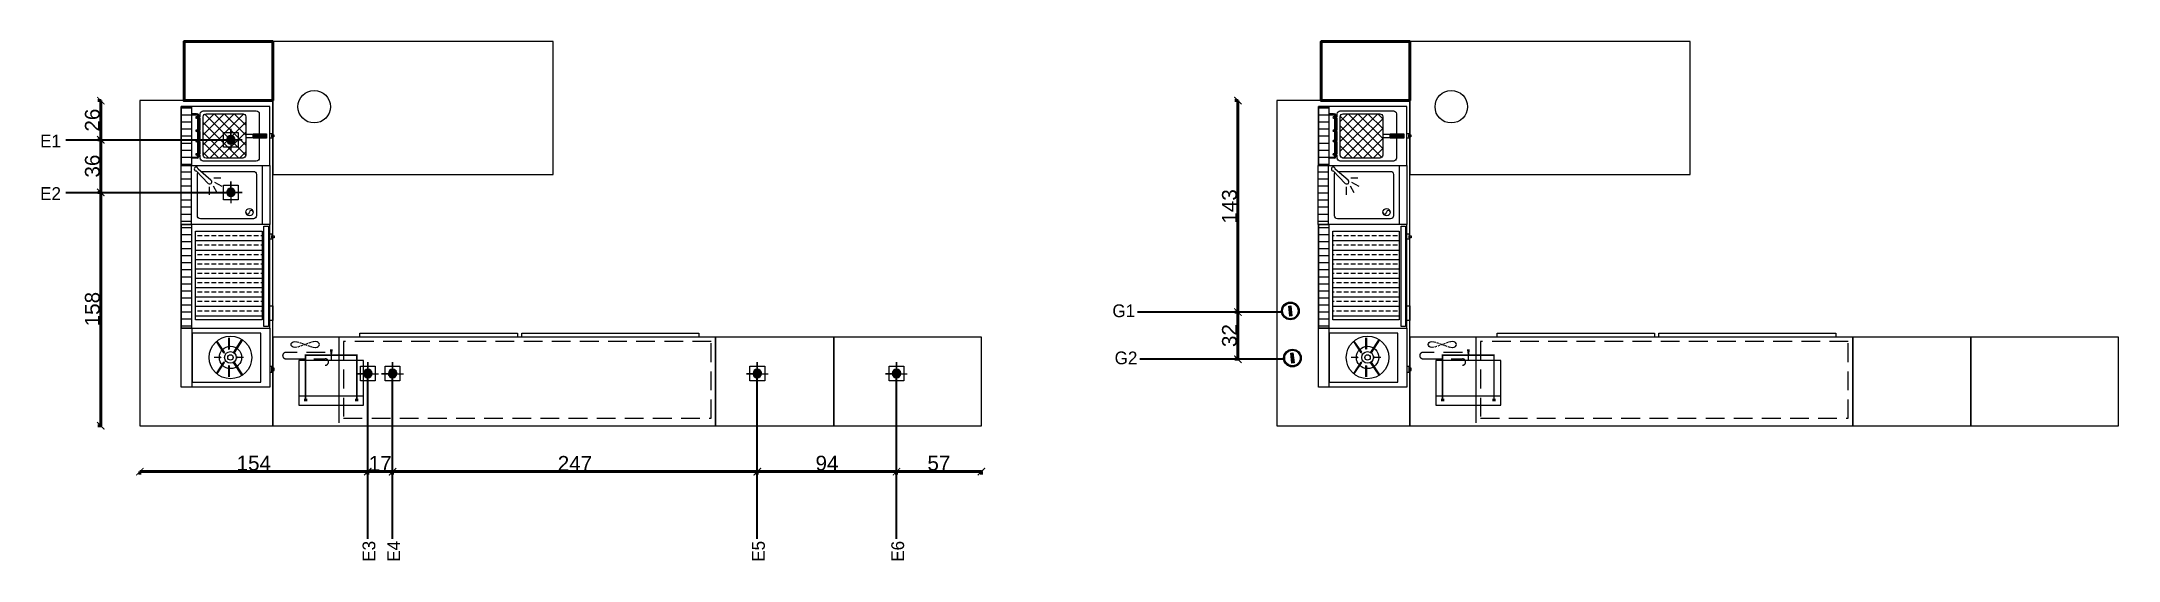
# Model space of a CAD drawing. Header units: inches. Extents: x -10121 to 9010, y 58067 to 62726.
# Drawn here: x 7380 to 8787, y 58067 to 58418 of the extents above; entities that cross this region are included whole.
import ezdxf

# ---------------------------------------------------------------- set-up
doc = ezdxf.new("R2010")
doc.units = ezdxf.units.IN
doc.linetypes.add('DASHED', pattern=[19.05, 12.7, -6.35])
for name, color, linetype in [('-DWG_ANA', 7, 'Continuous'), ('S2000-002 Çizgi', 7, 'Continuous'), ('S2000-024 Gaz Tes İşaretler', 3, 'Continuous')]:
    doc.layers.add(name, color=color, linetype=linetype)
for name, color, linetype, lineweight in [('A-DUVAR 0.50', 40, 'Continuous', 50), ('ELK', 1, 'Continuous', 35), ('GAZ', 200, 'Continuous', 25)]:
    doc.layers.add(name, color=color, linetype=linetype, lineweight=lineweight)
doc.styles.get("Standard").update_dxf_attribs({"font": 'arial.ttf'})
doc.styles.add('TAKSİM', font='GOTHIC.TTF', dxfattribs={"height": 20})
doc.dimstyles.new('ölçü 1_50', dxfattribs={"dimtxt": 10, "dimasz": 5, "dimexe": 2, "dimexo": 5, "dimtad": 1, "dimdec": 0, "dimtxsty": 'Standard', "dimblk": 'ARCHTICK', "dimcen": 2.5, "dimclrd": 256, "dimclre": 256, "dimclrt": 256, "dimadec": 0, "dimazin": 0, "dimtfac": 1, "dimtdec": 0, "dimtmove": 0, "dimatfit": 3, "dimldrblk": 'ARCHTICK', "dimfxl": 1, "dimlwd": -1, "dimlwe": -1, "dimarcsym": 0})

msp = doc.modelspace()

# ---------------------------------------------------------------- texts
at = {"layer": 'ELK', "color": 1, "style": 'TAKSİM'}
for s, p in [('E1', (7379.1, 58346.2)), ('E2', (7379.1, 58310.6))]:
    msp.add_text(s, height=8.64, dxfattribs=at).set_placement(p)
for s, p in [('E3', (7606.1, 58065.7)), ('E4', (7622.9, 58065.7)), ('E5', (7869.9, 58065.7)), ('E6', (7964.2, 58065.7))]:
    msp.add_text(s, height=8.64, rotation=90, dxfattribs=at).set_placement(p)
at = {"layer": 'ELK', "color": 3, "char_height": 8.64, "attachment_point": 1, "style": 'TAKSİM'}
for s, insert in [('G1', (8105.3, 58239.9)), ('G2', (8106.8, 58208))]:
    msp.add_mtext_dynamic_manual_height_columns(s, width=25.461, gutter_width=50, heights=[0], dxfattribs=dict(at, insert=insert))

# ---------------------------------------------------------------- blocks, each defined once
blk = doc.blocks.new('A$C67BA2794')
at = {"layer": 'S2000-002 Çizgi'}
blk.add_lwpolyline([(0, 7.6), (44, 7.6), (44, 38), (0, 38)], close=True, dxfattribs=at)
blk.add_lwpolyline([(44, 31.5), (0, 31.5)], dxfattribs=at)
for points, const_width in [([(3.5, 34.4), (5.8, 34.4)], 2), ([(4.6, 34), (4.6, 4.1), (22, 4.1)], 1), ([(39.4, 34), (39.4, 4.1), (22, 4.1)], 1), ([(40.5, 34.4), (38.2, 34.4)], 2)]:
    blk.add_lwpolyline(points, dxfattribs=dict(at, const_width=const_width))
blk.add_lwpolyline([(21.9, 7.5, 1, 1, 0), (21.9, 3.7, 1, 2, 0), (21.9, 0, 2, 2, 0)], format="xyseb", dxfattribs=at)
blk = doc.blocks.new('A$C7BDD5E15')
at = {"layer": 'S2000-002 Çizgi'}
h = blk.add_hatch(dxfattribs=at)
h.set_pattern_fill('ANSI31', color=256, scale=1.5, angle=45, style=0)
h.set_pattern_definition([(90, (-4825.414, -5289.878), (-4.7625, 9e-16), [])])
h.paths.add_polyline_path([(70, 55.9), (70, 62.9), (0, 62.9), (0, 55.9)])
h = blk.add_hatch(dxfattribs=at)
h.set_pattern_fill('ANSI33', color=256, angle=45, style=0)
h.set_pattern_definition([(90, (-2886.505, -5001.208), (-6.35, 1e-15), []), (90, (-2883.33, -4998.033), (-6.35, 1e-15), [3.175, -1.5875])])
h.paths.add_polyline_path([(5.5, 8.2), (65.5, 8.2), (65.5, 53.2), (5.5, 53.2)])
for points in [[(0, 62.9), (70, 62.9), (70, 55.9), (0, 55.9)], [(0, 2.9), (70, 2.9), (70, 62.9), (0, 62.9)], [(5.5, 53.2), (65.5, 53.2), (65.5, 8.2), (5.5, 8.2)], [(1, 6.9), (69, 6.9), (69, 3.9), (1, 3.9)], [(5, 2.9), (15, 2.9), (15, 0.9), (5, 0.9)], [(60.1, 2.9), (63.7, 2.9), (63.7, 1.5), (60.1, 1.5)], [(61, 1.5), (62.5, 1.5), (62.5, 0), (61, 0)]]:
    blk.add_lwpolyline(points, close=True, dxfattribs=at)
blk = doc.blocks.new('A$C689931EA')
at = {"layer": 'S2000-002 Çizgi'}
h = blk.add_hatch(dxfattribs=at)
h.set_pattern_fill('ANSI31', color=256, scale=1.5, angle=45, style=0)
h.set_pattern_definition([(90, (-3458.603, -5003.7387), (-4.7625, 9e-16), [])])
h.paths.add_polyline_path([(0, 62.6), (0, 55.6), (40, 55.6), (40, 62.6)])
h = blk.add_hatch(color=256, dxfattribs=at)
h.paths.add_polyline_path([(35, 51.8), (35, 52.4), (35, 55.6), (34.4, 55.6), (34.4, 52.4, -0.414214), (33.4, 51.4), (33, 51.4), (33, 50.8), (34, 50.8, 0.414214)])
h.paths.add_polyline_path([(32, 51.4), (24, 51.4), (24, 50.8), (32, 50.8)])
h.paths.add_polyline_path([(23, 51.4), (17, 51.4), (17, 50.8), (23, 50.8)])
h.paths.add_polyline_path([(16, 51.4), (8, 51.4), (8, 50.8), (16, 50.8)])
h.paths.add_polyline_path([(5.6, 52.4), (5.6, 55.6), (5, 55.6), (5, 51.8, 0.414214), (6, 50.8), (6.6, 50.8), (7, 50.8), (7, 51.4), (6.6, 51.4, -0.414214)])
h = blk.add_hatch(dxfattribs=at)
h.set_pattern_fill('ANSI37', color=256, scale=1.5, style=0)
h.set_pattern_definition([(45, (-3527.4764, -4991.5224), (-3.367596, 3.367596), []), (135, (-3527.4764, -4991.5224), (-3.367596, -3.367596), [])])
h.paths.add_polyline_path([(35, 45.8, 0.414214), (33, 47.8), (7, 47.8, 0.414214), (5, 45.8), (5, 21, 0.414214), (7, 19), (33, 19, 0.414214), (35, 21)])
blk.add_hatch(color=256, dxfattribs=at).paths.add_polyline_path([(18.5, 14), (21.5, 14), (21.5, 4.8), (18.5, 4.8)])
for p, q in [((5, 51.8), (5, 55.6)), ((5, 55.6), (5.6, 55.6)), ((5.6, 55.6), (5.6, 52.4)), ((6.6, 50.8), (6, 50.8)), ((6.6, 51.4), (7, 51.4)), ((7, 50.8), (6.6, 50.8)), ((7, 49.8), (7, 52.3)), ((8, 49.8), (8, 52.3)), ((8, 51.4), (16, 51.4)), ((16, 50.8), (8, 50.8)), ((16, 49.8), (16, 52.3)), ((17, 49.8), (17, 52.3)), ((17, 51.4), (23, 51.4)), ((23, 50.8), (17, 50.8)), ((23, 49.8), (23, 52.3)), ((24, 49.8), (24, 52.3)), ((24, 51.4), (32, 51.4)), ((32, 50.8), (24, 50.8)), ((32, 49.8), (32, 52.3)), ((33, 49.8), (33, 52.3)), ((33, 51.4), (33.4, 51.4)), ((34, 50.8), (33, 50.8)), ((34.4, 55.6), (34.4, 52.4)), ((35, 55.6), (34.4, 55.6)), ((35, 52.4), (35, 55.6)), ((35, 52.4), (35, 51.8))]:
    blk.add_line(p, q, dxfattribs=at)
for points in [[(0, 2.6), (40, 2.6), (40, 62.6), (0, 62.6)], [(0, 62.6), (40, 62.6), (40, 55.6), (0, 55.6)], [(19, 19), (19, 14), (21, 14), (21, 19)], [(18.4, 2.6), (21.6, 2.6), (21.6, 1.3), (18.4, 1.3)], [(18.5, 14), (21.5, 14), (21.5, 4.8), (18.5, 4.8)], [(19.3, 1.3), (20.7, 1.3), (20.7, 0), (19.3, 0)]]:
    blk.add_lwpolyline(points, close=True, dxfattribs=at)
for points in [[(29, 9.8), (5, 9.8, -0.414214), (3, 11.8), (3, 47.8, -0.414214), (5, 49.8), (7, 49.8)], [(33, 49.8), (35, 49.8, -0.414214), (37, 47.8), (37, 11.8, -0.414214), (35, 9.8), (29, 9.8)]]:
    blk.add_lwpolyline(points, format="xyb", dxfattribs=at)
blk.add_lwpolyline([(7, 47.8), (33, 47.8, -0.414214), (35, 45.8), (35, 21, -0.414214), (33, 19), (7, 19, -0.414214), (5, 21), (5, 45.8, -0.414214)], format="xyb", close=True, dxfattribs=at)
for points in [[(8, 49.8), (16, 49.8)], [(17, 49.8), (23, 49.8)], [(24, 49.8), (32, 49.8)]]:
    blk.add_lwpolyline(points, dxfattribs=at)
for centre, radius, start, end in [((6, 51.8), 1, 180, 270), ((6.6, 52.4), 1, 180, 270), ((7.5, 52.3), 0.5, 0, 180), ((16.5, 52.3), 0.5, 0, 180), ((23.5, 52.3), 0.5, 0, 180), ((32.5, 52.3), 0.5, 0, 180), ((33.4, 52.4), 1, 270, 0), ((34, 51.8), 1, 270, 0)]:
    blk.add_arc(centre, radius, start, end, dxfattribs=at)
blk = doc.blocks.new('A$C7A7E1DE5')
at = {"layer": 'S2000-002 Çizgi'}
for p, q in [((7, 30.8), (14.4, 30.8)), ((14.4, 30.4), (7, 30.4)), ((16.7, 33.8), (9.1, 38.8)), ((9.3, 39), (17, 34)), ((14.6, 30.7), (14.6, 30.6)), ((20, 36.3), (20, 40.6)), ((20.2, 36.2), (20.1, 36.2)), ((20.3, 40.6), (20.3, 36.3)), ((23.3, 34), (30.9, 39)), ((31.1, 38.8), (23.6, 33.8)), ((25.7, 30.6), (25.7, 30.7)), ((25.8, 30.8), (33.3, 30.8)), ((33.3, 30.4), (25.8, 30.4)), ((8.1, 21.8), (16.7, 27.5)), ((17, 27.2), (8.3, 21.5)), ((20, 20.7), (20, 24.9)), ((20.1, 25.1), (20.2, 25.1)), ((20.3, 24.9), (20.3, 20.7)), ((32, 21.5), (23.3, 27.2)), ((23.6, 27.4), (32.2, 21.8))]:
    blk.add_line(p, q, dxfattribs=at)
for points in [[(0, 62.9), (40, 62.9), (40, 2.9), (0, 2.9)], [(0, 55.6), (40, 55.6), (40, 2.9), (0, 2.9)], [(3.4, 9), (36.6, 9), (36.6, 55.6), (3.4, 55.6)], [(13.9, 2.9), (10.2, 2.9), (10.2, 1.5), (13.9, 1.5)], [(12.8, 1.5), (11.3, 1.5), (11.3, 0), (12.8, 0)]]:
    blk.add_lwpolyline(points, close=True, dxfattribs=at)
for radius in [14.4, 7.53, 3.96, 1.82]:
    blk.add_circle((20.1, 29.6), radius, dxfattribs=at)
for centre, radius, start, end in [((14.4, 30.7), 0.147, 0, 90), ((14.4, 30.6), 0.147, 270, 0), ((16.8, 33.9), 0.189, 229.095, 25.1862), ((20.1, 36.3), 0.147, 180, 270), ((20.2, 36.3), 0.147, 270, 0), ((23.4, 33.9), 0.189, 154.8138, 310.905), ((25.8, 30.7), 0.147, 90, 180), ((25.8, 30.6), 0.147, 180, 270), ((16.8, 27.3), 0.189, 319.095, 115.1862), ((20.1, 24.9), 0.147, 90, 180), ((20.2, 24.9), 0.147, 360, 90), ((23.4, 27.3), 0.189, 49.095, 205.1862)]:
    blk.add_arc(centre, radius, start, end, dxfattribs=at)
blk = doc.blocks.new('A$C3042517D')
at = {"layer": 'S2000-002 Çizgi'}
h = blk.add_hatch(dxfattribs=at)
h.set_pattern_fill('ANSI31', color=256, scale=1.5, angle=45, style=0)
h.set_pattern_definition([(90, (-4587.7594, -5299.154), (-4.7625, 9e-16), [])])
h.paths.add_polyline_path([(0, 60), (0, 53), (40, 53), (40, 60)])
for p, q in [((27.9, 41.7), (36.3, 49.8)), ((30.1, 39.8), (37.6, 48.5)), ((25.5, 41.1), (20.2, 41.1)), ((26.2, 38.3), (21.7, 35.9)), ((28.8, 37.4), (26.1, 32.4)), ((31.7, 37.9), (31.7, 33.1)), ((0, 5), (40, 5))]:
    blk.add_line(p, q, dxfattribs=at)
for points in [[(0, 60), (40, 60), (40, 0), (0, 0)], [(0, 53), (40, 53), (40, 0), (0, 0)]]:
    blk.add_lwpolyline(points, close=True, dxfattribs=at)
blk.add_lwpolyline([(36, 46.6), (36, 11, -0.414214), (34, 9), (6, 9, -0.414214), (4, 11), (4, 47, -0.414214), (6, 49), (34, 49, -0.145604), (35.1, 48.7)], format="xyb", dxfattribs=at)
blk.add_circle((8.4, 13.7), 2.47, dxfattribs=at)
for centre, radius, start, end in [((37.6, 49.8), 1.3, 268.9007, 177.1776), ((28.9, 40.7), 1.47, 133.1148, 322.3324), ((8.4, 14.9), 1.24, 90, 270), ((8.4, 12.5), 1.24, 270, 90)]:
    blk.add_arc(centre, radius, start, end, dxfattribs=at)
blk = doc.blocks.new('A$C45BD7F52')
at = {"layer": 'S2000-024 Gaz Tes İşaretler'}
h = blk.add_hatch(color=256, dxfattribs=at)
h.paths.add_polyline_path([(8, 4, 1), (0, 4, 1)])
h.paths.add_polyline_path([(7.5, 4, 1), (0.5, 4, 1)], flags=16)
for radius in [4, 3.5]:
    blk.add_circle((4, 4), radius, dxfattribs=at)
blk = doc.blocks.new('A$C73223F6F')
at = {"layer": 'GAZ'}
blk.add_hatch(color=256, dxfattribs=at).paths.add_polyline_path([(2.6, 6.8), (2.6, 5.4), (9.4, 5.2), (9.4, 6.6)])
blk.add_lwpolyline([(2.6, 6.8), (9.4, 6.6), (9.4, 5.2), (2.6, 5.4)], close=True, dxfattribs=at)
at = {"layer": 'GAZ', "xscale": 1.499999999995655, "yscale": 1.499999999995655, "zscale": 1.499999999995655, "rotation": 358.3670394844737}
blk.add_blockref('A$C45BD7F52', (-0.2, 0.2), dxfattribs=at)
blk = doc.blocks.new('A$C611F6802')
at = {"layer": '-DWG_ANA'}
h = blk.add_hatch(dxfattribs=at)
h.set_pattern_fill('ANSI31', color=1, style=0)
h.set_pattern_definition([(45, (-55670.1402, -22065.11067), (-0.08838834765, 0.08838834765), [])])
h.paths.add_polyline_path([(4.4, 7.7, 1), (10.1, 7.7, 1)])
at = {"layer": '-DWG_ANA', "color": 1}
for p, q in [((7.3, 7.7), (7.3, 15.3)), ((7.3, 15.3), (7.3, 0)), ((7.3, 7.6), (0, 7.6)), ((7.3, 7.6), (14.7, 7.6)), ((14.7, 7.6), (7.3, 7.6))]:
    blk.add_line(p, q, dxfattribs=at)
blk.add_lwpolyline([(2.3, 2.7), (12.3, 2.7), (12.3, 12.7), (2.3, 12.7)], close=True, dxfattribs=at)
blk.add_circle((7.3, 7.7), 2.86, dxfattribs=at)
blk = doc.blocks.new('_ARCHTICK')
at = {"color": 0, "linetype": 'ByBlock', "const_width": 0.15}
blk.add_lwpolyline([(-0.5, -0.5), (0.5, 0.5)], dxfattribs=at)
blk = doc.blocks.new('*D821')
at = {"layer": 'A-DUVAR 0.50', "transparency": 16777216}
for p, q in [((8190.5, 58377.8), (8188.3, 58377.8)), ((8190.3, 58377.8), (8190.3, 58234.7)), ((8190.5, 58234.7), (8188.3, 58234.7))]:
    blk.add_line(p, q, dxfattribs=at)
at = {"layer": 'DEFPOINTS', "color": 0, "transparency": 16777216}
for p in [(8216.7, 58377.8), (8190.3, 58234.7), (8216.7, 58234.7)]:
    blk.add_point(p, dxfattribs=at)
at = {"layer": 'A-DUVAR 0.50', "transparency": 16777216, "xscale": 5, "yscale": 5, "zscale": 5}
for p, rotation in [((8190.3, 58377.8), 90), ((8190.3, 58234.7), 270)]:
    blk.add_blockref('_ARCHTICK', p, dxfattribs=dict(at, rotation=rotation))
at = {"layer": 'A-DUVAR 0.50', "transparency": 16777216, "insert": (8184.6, 58306.2), "char_height": 10, "attachment_point": 5, "rotation": 90}
blk.add_mtext('143', dxfattribs=at)
blk = doc.blocks.new('*D822')
at = {"layer": 'A-DUVAR 0.50', "transparency": 16777216}
for p, q in [((8190.5, 58234.7), (8188.3, 58234.7)), ((8190.3, 58234.7), (8190.3, 58202.8)), ((8190.5, 58202.8), (8188.3, 58202.8))]:
    blk.add_line(p, q, dxfattribs=at)
at = {"layer": 'DEFPOINTS', "color": 0, "transparency": 16777216}
for p in [(8216.7, 58234.7), (8190.3, 58202.8), (8216.7, 58202.8)]:
    blk.add_point(p, dxfattribs=at)
at = {"layer": 'A-DUVAR 0.50', "transparency": 16777216, "xscale": 5, "yscale": 5, "zscale": 5}
for p, rotation in [((8190.3, 58234.7), 90), ((8190.3, 58202.8), 270)]:
    blk.add_blockref('_ARCHTICK', p, dxfattribs=dict(at, rotation=rotation))
at = {"layer": 'A-DUVAR 0.50', "transparency": 16777216, "insert": (8184.6, 58218.8), "char_height": 10, "attachment_point": 5, "rotation": 90}
blk.add_mtext('32', dxfattribs=at)
blk = doc.blocks.new('*D823')
at = {"layer": 'A-DUVAR 0.50', "transparency": 16777216}
for p, q in [((7959.1, 58126.9), (7959.1, 58124.7)), ((8016.6, 58126.7), (7959.1, 58126.7)), ((8016.6, 58126.9), (8016.6, 58124.7))]:
    blk.add_line(p, q, dxfattribs=at)
at = {"layer": 'DEFPOINTS', "color": 0, "transparency": 16777216}
for p in [(7959.1, 58157.8), (8016.6, 58157.8), (7959.1, 58126.7)]:
    blk.add_point(p, dxfattribs=at)
at = {"layer": 'A-DUVAR 0.50', "transparency": 16777216, "xscale": 5, "yscale": 5, "zscale": 5, "rotation": 180}
blk.add_blockref('_ARCHTICK', (7959.1, 58126.7), dxfattribs=at)
at = {"layer": 'A-DUVAR 0.50', "transparency": 16777216, "xscale": 5, "yscale": 5, "zscale": 5}
blk.add_blockref('_ARCHTICK', (8016.6, 58126.7), dxfattribs=at)
at = {"layer": 'A-DUVAR 0.50', "transparency": 16777216, "insert": (7987.8, 58132.4), "char_height": 10, "attachment_point": 5}
blk.add_mtext('57', dxfattribs=at)
blk = doc.blocks.new('*D824')
at = {"layer": 'A-DUVAR 0.50', "transparency": 16777216}
for p, q in [((7864.8, 58126.9), (7864.8, 58124.7)), ((7959.1, 58126.7), (7864.8, 58126.7)), ((7959.1, 58126.9), (7959.1, 58124.7))]:
    blk.add_line(p, q, dxfattribs=at)
at = {"layer": 'DEFPOINTS', "color": 0, "transparency": 16777216}
for p in [(7864.8, 58157.8), (7959.1, 58157.8), (7864.8, 58126.7)]:
    blk.add_point(p, dxfattribs=at)
at = {"layer": 'A-DUVAR 0.50', "transparency": 16777216, "xscale": 5, "yscale": 5, "zscale": 5, "rotation": 180}
blk.add_blockref('_ARCHTICK', (7864.8, 58126.7), dxfattribs=at)
at = {"layer": 'A-DUVAR 0.50', "transparency": 16777216, "xscale": 5, "yscale": 5, "zscale": 5}
blk.add_blockref('_ARCHTICK', (7959.1, 58126.7), dxfattribs=at)
at = {"layer": 'A-DUVAR 0.50', "transparency": 16777216, "insert": (7912, 58132.4), "char_height": 10, "attachment_point": 5}
blk.add_mtext('94', dxfattribs=at)
blk = doc.blocks.new('*D825')
at = {"layer": 'A-DUVAR 0.50', "transparency": 16777216}
for p, q in [((7617.8, 58126.9), (7617.8, 58124.7)), ((7864.8, 58126.7), (7617.8, 58126.7)), ((7864.8, 58126.9), (7864.8, 58124.7))]:
    blk.add_line(p, q, dxfattribs=at)
at = {"layer": 'DEFPOINTS', "color": 0, "transparency": 16777216}
for p in [(7617.8, 58157.8), (7864.8, 58157.8), (7617.8, 58126.7)]:
    blk.add_point(p, dxfattribs=at)
at = {"layer": 'A-DUVAR 0.50', "transparency": 16777216, "xscale": 5, "yscale": 5, "zscale": 5, "rotation": 180}
blk.add_blockref('_ARCHTICK', (7617.8, 58126.7), dxfattribs=at)
at = {"layer": 'A-DUVAR 0.50', "transparency": 16777216, "xscale": 5, "yscale": 5, "zscale": 5}
blk.add_blockref('_ARCHTICK', (7864.8, 58126.7), dxfattribs=at)
at = {"layer": 'A-DUVAR 0.50', "transparency": 16777216, "insert": (7741.3, 58132.3), "char_height": 10, "attachment_point": 5}
blk.add_mtext('247', dxfattribs=at)
blk = doc.blocks.new('*D826')
at = {"layer": 'A-DUVAR 0.50', "transparency": 16777216}
for p, q in [((7601, 58126.9), (7601, 58124.7)), ((7617.8, 58126.7), (7601, 58126.7)), ((7617.8, 58126.9), (7617.8, 58124.7))]:
    blk.add_line(p, q, dxfattribs=at)
at = {"layer": 'DEFPOINTS', "color": 0, "transparency": 16777216}
for p in [(7601, 58157.8), (7617.8, 58157.8), (7601, 58126.7)]:
    blk.add_point(p, dxfattribs=at)
at = {"layer": 'A-DUVAR 0.50', "transparency": 16777216, "xscale": 5, "yscale": 5, "zscale": 5, "rotation": 180}
blk.add_blockref('_ARCHTICK', (7601, 58126.7), dxfattribs=at)
at = {"layer": 'A-DUVAR 0.50', "transparency": 16777216, "xscale": 5, "yscale": 5, "zscale": 5}
blk.add_blockref('_ARCHTICK', (7617.8, 58126.7), dxfattribs=at)
at = {"layer": 'A-DUVAR 0.50', "transparency": 16777216, "insert": (7609.4, 58132.3), "char_height": 10, "attachment_point": 5}
blk.add_mtext('17', dxfattribs=at)
blk = doc.blocks.new('*D827')
at = {"layer": 'A-DUVAR 0.50', "transparency": 16777216}
for p, q in [((7446.6, 58126.9), (7446.6, 58124.7)), ((7601, 58126.7), (7446.6, 58126.7)), ((7601, 58126.9), (7601, 58124.7))]:
    blk.add_line(p, q, dxfattribs=at)
at = {"layer": 'DEFPOINTS', "color": 0, "transparency": 16777216}
for p in [(7446.6, 58157.8), (7601, 58157.8), (7446.6, 58126.7)]:
    blk.add_point(p, dxfattribs=at)
at = {"layer": 'A-DUVAR 0.50', "transparency": 16777216, "xscale": 5, "yscale": 5, "zscale": 5, "rotation": 180}
blk.add_blockref('_ARCHTICK', (7446.6, 58126.7), dxfattribs=at)
at = {"layer": 'A-DUVAR 0.50', "transparency": 16777216, "xscale": 5, "yscale": 5, "zscale": 5}
blk.add_blockref('_ARCHTICK', (7601, 58126.7), dxfattribs=at)
at = {"layer": 'A-DUVAR 0.50', "transparency": 16777216, "insert": (7523.8, 58132.4), "char_height": 10, "attachment_point": 5}
blk.add_mtext('154', dxfattribs=at)
blk = doc.blocks.new('*D828')
at = {"layer": 'A-DUVAR 0.50', "transparency": 16777216}
for p, q in [((7420.4, 58315.7), (7418.2, 58315.7)), ((7420.2, 58157.8), (7420.2, 58315.7)), ((7420.4, 58157.8), (7418.2, 58157.8))]:
    blk.add_line(p, q, dxfattribs=at)
at = {"layer": 'DEFPOINTS', "color": 0, "transparency": 16777216}
for p in [(7420.2, 58315.7), (7446.6, 58315.7), (7446.6, 58157.8)]:
    blk.add_point(p, dxfattribs=at)
at = {"layer": 'A-DUVAR 0.50', "transparency": 16777216, "xscale": 5, "yscale": 5, "zscale": 5}
for p, rotation in [((7420.2, 58315.7), 90), ((7420.2, 58157.8), 270)]:
    blk.add_blockref('_ARCHTICK', p, dxfattribs=dict(at, rotation=rotation))
at = {"layer": 'A-DUVAR 0.50', "transparency": 16777216, "insert": (7414.5, 58236.7), "char_height": 10, "attachment_point": 5, "rotation": 90}
blk.add_mtext('158', dxfattribs=at)
blk = doc.blocks.new('*D829')
at = {"layer": 'A-DUVAR 0.50', "transparency": 16777216}
for p, q in [((7420.4, 58351.3), (7418.2, 58351.3)), ((7420.2, 58315.7), (7420.2, 58351.3)), ((7420.4, 58315.7), (7418.2, 58315.7))]:
    blk.add_line(p, q, dxfattribs=at)
at = {"layer": 'DEFPOINTS', "color": 0, "transparency": 16777216}
for p in [(7420.2, 58351.3), (7446.6, 58351.3), (7446.6, 58315.7)]:
    blk.add_point(p, dxfattribs=at)
at = {"layer": 'A-DUVAR 0.50', "transparency": 16777216, "xscale": 5, "yscale": 5, "zscale": 5}
for p, rotation in [((7420.2, 58351.3), 90), ((7420.2, 58315.7), 270)]:
    blk.add_blockref('_ARCHTICK', p, dxfattribs=dict(at, rotation=rotation))
at = {"layer": 'A-DUVAR 0.50', "transparency": 16777216, "insert": (7414.5, 58333.5), "char_height": 10, "attachment_point": 5, "rotation": 90}
blk.add_mtext('36', dxfattribs=at)
blk = doc.blocks.new('*D830')
at = {"layer": 'A-DUVAR 0.50', "transparency": 16777216}
for p, q in [((7420.4, 58377.8), (7418.2, 58377.8)), ((7420.2, 58351.3), (7420.2, 58377.8)), ((7420.4, 58351.3), (7418.2, 58351.3))]:
    blk.add_line(p, q, dxfattribs=at)
at = {"layer": 'DEFPOINTS', "color": 0, "transparency": 16777216}
for p in [(7420.2, 58377.8), (7446.6, 58377.8), (7446.6, 58351.3)]:
    blk.add_point(p, dxfattribs=at)
at = {"layer": 'A-DUVAR 0.50', "transparency": 16777216, "xscale": 5, "yscale": 5, "zscale": 5}
for p, rotation in [((7420.2, 58377.8), 90), ((7420.2, 58351.3), 270)]:
    blk.add_blockref('_ARCHTICK', p, dxfattribs=dict(at, rotation=rotation))
at = {"layer": 'A-DUVAR 0.50', "transparency": 16777216, "insert": (7414.5, 58364.6), "char_height": 10, "attachment_point": 5, "rotation": 90}
blk.add_mtext('26', dxfattribs=at)

# ---------------------------------------------------------------- dimensions: what is measured, and where the dimension line sits
at = {"layer": 'A-DUVAR 0.50'}
for base, p1, p2, override, picture, middle in [((7420.2182, 58377.7753), (7446.5591, 58351.329), (7446.5591, 58377.7753), {"dimfxl": 0.18, "dimfxlon": 1}, '*D830', (7414.4875, 58364.5521)), ((8190.3, 58234.7), (8216.7, 58377.8), (8216.7, 58234.7), {"dimfxl": 0.18, "dimfxlon": 1}, '*D821', (8184.6, 58306.2)), ((7420.2, 58351.3), (7446.6, 58315.7), (7446.6, 58351.3), {"dimfxl": 0.18, "dimfxlon": 1}, '*D829', (7414.5, 58333.5)), ((7420.2, 58315.7), (7446.6, 58157.8), (7446.6, 58315.7), {"dimfxl": 0.18, "dimfxlon": 1}, '*D828', (7414.5, 58236.7)), ((8190.3, 58202.8), (8216.7, 58234.7), (8216.7, 58202.8), {"dimtmove": 1, "dimfxl": 0.18, "dimfxlon": 1}, '*D822', (8184.6, 58218.8))]:
    dim = msp.add_linear_dim(base=base, p1=p1, p2=p2, angle=90, dimstyle='ölçü 1_50', override=override, dxfattribs=at)
    dim.commit()
    dim.dimension.update_dxf_attribs({"geometry": picture, "text_midpoint": middle})
for base, p1, p2, override, picture, middle in [((7446.6, 58126.7), (7601, 58157.8), (7446.6, 58157.8), {"dimtmove": 1, "dimfxl": 0.18, "dimfxlon": 1}, '*D827', (7523.8, 58132.4)), ((7601, 58126.7), (7617.8, 58157.8), (7601, 58157.8), {"dimtmove": 1, "dimfxl": 0.18, "dimfxlon": 1}, '*D826', (7609.4, 58132.3)), ((7617.8, 58126.7), (7864.8, 58157.8), (7617.8, 58157.8), {"dimtmove": 1, "dimfxl": 0.18, "dimfxlon": 1}, '*D825', (7741.3, 58132.3)), ((7864.8, 58126.7), (7959.1, 58157.8), (7864.8, 58157.8), {"dimtmove": 1, "dimfxl": 0.18, "dimfxlon": 1}, '*D824', (7912, 58132.4)), ((7959.131, 58126.6875), (8016.5591, 58157.7753), (7959.131, 58157.7753), {"dimfxl": 0.18, "dimfxlon": 1}, '*D823', (7987.8451, 58132.3978))]:
    dim = msp.add_linear_dim(base=base, p1=p1, p2=p2, dimstyle='ölçü 1_50', override=override, dxfattribs=at)
    dim.commit()
    dim.dimension.update_dxf_attribs({"geometry": picture, "text_midpoint": middle})

# ---------------------------------------------------------------- linework, layer by layer
at = {"layer": 'A-DUVAR 0.50'}
for points in [[(7536.6, 58377.8), (7536.6, 58417.8), (7476.6, 58417.8), (7476.6, 58377.8)], [(8306.7, 58377.8), (8306.7, 58417.8), (8246.7, 58417.8), (8246.7, 58377.8)]]:
    msp.add_lwpolyline(points, close=True, dxfattribs=at)
at = {"layer": 'ELK', "color": 1}
for p, q in [((7396.4, 58351.3), (7508.3, 58351.3)), ((7396.4, 58315.7), (7508.3, 58315.7)), ((7601, 58081.2), (7601, 58193.1)), ((7617.8, 58081.2), (7617.8, 58193.1)), ((7864.8, 58081.2), (7864.8, 58193.1)), ((7959.1, 58081.2), (7959.1, 58193.1))]:
    msp.add_line(p, q, dxfattribs=at)
at = {"layer": 'ELK', "color": 3}
for p, q in [((8219.9, 58234.7), (8122.4, 58234.7)), ((8221.3, 58202.8), (8123.8, 58202.8))]:
    msp.add_line(p, q, dxfattribs=at)
at = {"layer": 'S2000-002 Çizgi'}
for points in [[(7536.6, 58327.8), (7726.6, 58327.8), (7726.6, 58417.8), (7536.6, 58417.8)], [(8306.7, 58327.8), (8496.7, 58327.8), (8496.7, 58417.8), (8306.7, 58417.8)], [(7446.6, 58157.8), (7536.6, 58157.8), (7536.6, 58377.8), (7446.6, 58377.8)], [(8216.7, 58157.8), (8306.7, 58157.8), (8306.7, 58377.8), (8216.7, 58377.8)], [(7595.7, 58220.4), (7702.3, 58220.4), (7702.3, 58217.8), (7595.7, 58217.8)], [(7705.3, 58220.4), (7825.1, 58220.4), (7825.1, 58217.8), (7705.3, 58217.8)], [(8365.8, 58220.4), (8472.4, 58220.4), (8472.4, 58217.8), (8365.8, 58217.8)], [(8475.4, 58220.4), (8595.2, 58220.4), (8595.2, 58217.8), (8475.4, 58217.8)], [(7536.6, 58217.8), (7536.6, 58157.8), (7836.6, 58157.8), (7836.6, 58217.8)], [(7836.6, 58157.8), (7916.6, 58157.8), (7916.6, 58217.8), (7836.6, 58217.8)], [(7916.6, 58157.8), (8016.6, 58157.8), (8016.6, 58217.8), (7916.6, 58217.8)], [(8306.7, 58217.8), (8306.7, 58157.8), (8606.7, 58157.8), (8606.7, 58217.8)], [(8606.7, 58157.8), (8686.7, 58157.8), (8686.7, 58217.8), (8606.7, 58217.8)], [(8686.7, 58157.8), (8786.7, 58157.8), (8786.7, 58217.8), (8686.7, 58217.8)]]:
    msp.add_lwpolyline(points, close=True, dxfattribs=at)
at = {"layer": 'S2000-002 Çizgi', "linetype": 'DASHED'}
for points in [[(7572.2, 58207.4), (7545.5, 58207.4, 1), (7545.5, 58203.1)], [(8342.3, 58207.4), (8315.6, 58207.4, 1), (8315.6, 58203.1)], [(7545.5, 58203.1), (7572.2, 58203.1, -1), (7572.2, 58198.7)], [(8315.6, 58203.1), (8342.3, 58203.1, -1), (8342.3, 58198.7)]]:
    msp.add_lwpolyline(points, format="xyb", dxfattribs=at)
at = {"layer": 'S2000-002 Çizgi', "linetype": 'DASHED', "ltscale": 0.1}
for points in [[(7551.6, 58214.7), (7553.1, 58214.6), (7554.8, 58214.1), (7556.7, 58213.5), (7558.6, 58212.7), (7560.5, 58212), (7562.4, 58211.4), (7564.1, 58210.9), (7565.6, 58210.7), (7566.7, 58210.9), (7567.5, 58211.4), (7568, 58212), (7568.2, 58212.7), (7568, 58213.5), (7567.5, 58214.1), (7566.7, 58214.6), (7565.6, 58214.7), (7564.1, 58214.6), (7562.4, 58214.1), (7560.5, 58213.5), (7558.6, 58212.7), (7556.7, 58212), (7554.8, 58211.4), (7553.1, 58210.9), (7551.6, 58210.7), (7550.5, 58210.9), (7549.7, 58211.4), (7549.2, 58212), (7549, 58212.7), (7549.2, 58213.5), (7549.7, 58214.1), (7550.5, 58214.6)], [(8321.7, 58214.7), (8323.2, 58214.6), (8324.9, 58214.1), (8326.8, 58213.5), (8328.7, 58212.7), (8330.6, 58212), (8332.5, 58211.4), (8334.2, 58210.9), (8335.7, 58210.7), (8336.8, 58210.9), (8337.6, 58211.4), (8338.1, 58212), (8338.3, 58212.7), (8338.1, 58213.5), (8337.6, 58214.1), (8336.8, 58214.6), (8335.7, 58214.7), (8334.2, 58214.6), (8332.5, 58214.1), (8330.6, 58213.5), (8328.7, 58212.7), (8326.8, 58212), (8324.9, 58211.4), (8323.2, 58210.9), (8321.7, 58210.7), (8320.6, 58210.9), (8319.8, 58211.4), (8319.3, 58212), (8319.1, 58212.7), (8319.3, 58213.5), (8319.8, 58214.1), (8320.6, 58214.6)]]:
    msp.add_lwpolyline(points, close=True, dxfattribs=at)
at = {"layer": 'S2000-002 Çizgi', "linetype": 'DASHED'}
for points in [[(7581.6, 58169.8), (7581.6, 58217.8)], [(7581.6, 58159.8), (7581.6, 58217.8)], [(8351.7, 58169.8), (8351.7, 58217.8)], [(8351.7, 58159.8), (8351.7, 58217.8)]]:
    msp.add_lwpolyline(points, dxfattribs=at)
for points in [[(7584.6, 58162.8), (7833.6, 58162.8), (7833.6, 58214.8), (7584.6, 58214.8)], [(8354.7, 58162.8), (8603.7, 58162.8), (8603.7, 58214.8), (8354.7, 58214.8)]]:
    msp.add_lwpolyline(points, close=True, dxfattribs=at)
at = {"layer": 'S2000-002 Çizgi'}
for centre in [(7564.7, 58373.7), (8334.8, 58373.7)]:
    msp.add_circle(centre, 11, dxfattribs=at)

# ---------------------------------------------------------------- block references
at = {"layer": '-DWG_ANA', "color": 0, "xscale": -1, "rotation": 270}
for p in [(7500.6, 58344), (7500.6, 58308.4)]:
    msp.add_blockref('A$C611F6802', p, dxfattribs=at)
at = {"layer": '-DWG_ANA', "color": 0, "xscale": -1}
for p in [(7608.3, 58185.4), (7625.1, 58185.4), (7872.1, 58185.4), (7966.4, 58185.4)]:
    msp.add_blockref('A$C611F6802', p, dxfattribs=at)
at = {"layer": 'A-DUVAR 0.50', "rotation": 90}
for p in [(7537.6, 58183.9), (8307.7, 58183.9)]:
    msp.add_blockref('A$C7A7E1DE5', p, dxfattribs=at)
at = {"layer": 'GAZ', "color": 3, "rotation": 278.4543032596013}
for p in [(8219, 58240.5), (8220.4, 58208.6)]:
    msp.add_blockref('A$C73223F6F', p, dxfattribs=at)
at = {"layer": 'S2000-002 Çizgi'}
for name, p, rotation in [('A$C689931EA', (7537.3, 58333.9), 90), ('A$C689931EA', (8307.4, 58333.9), 90), ('A$C3042517D', (7534.6, 58293.9), 90), ('A$C3042517D', (8304.7, 58293.9), 90), ('A$C7BDD5E15', (7537.6, 58223.9), 90), ('A$C7BDD5E15', (8307.7, 58223.9), 90), ('A$C67BA2794', (7598.2, 58209.6), 180), ('A$C67BA2794', (8368.3, 58209.6), 180)]:
    msp.add_blockref(name, p, dxfattribs=dict(at, rotation=rotation))

msp.set_redraw_order([(e.dxf.handle, doc.entitydb.next_handle()) for e in msp.query("TEXT MTEXT ATTDEF DIMENSION ARC_DIMENSION")])  # texts and dimensions are drawn at this point

doc.saveas('drawing.dxf')
